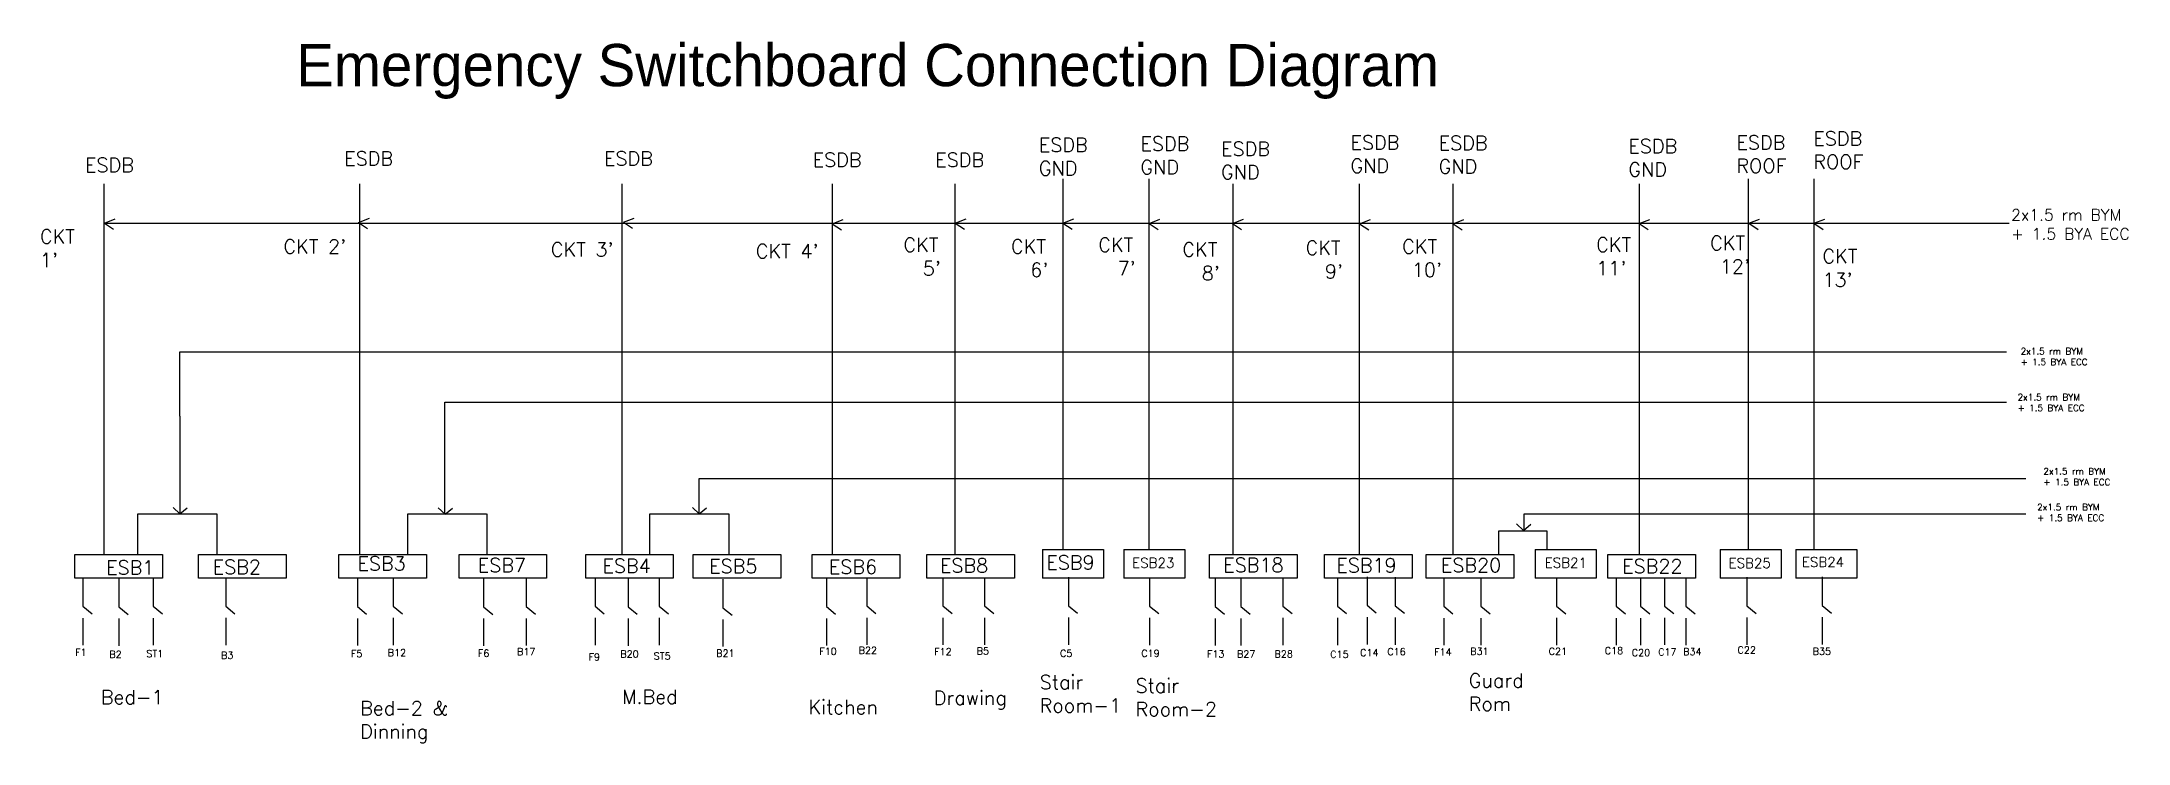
# Model space of a CAD drawing. Header units: inches. Extents: x 2471 to 10798, y -852 to 2323.
# Drawn here: x 5208 to 6986, y -852 to -254 of the extents above; entities that cross this region are included whole.
import ezdxf

# ---------------------------------------------------------------- set-up
doc = ezdxf.new("R2010")
doc.units = ezdxf.units.IN
doc.header["$LTSCALE"] = 20
doc.header["$MEASUREMENT"] = 0
doc.layers.add('Switchboard', color=250, linetype='Continuous')
doc.styles.get("Standard").update_dxf_attribs({"font": 'simplex.shx', "height": 6})

msp = doc.modelspace()

# ---------------------------------------------------------------- texts
at = {"layer": 'Switchboard', "attachment_point": 1}
for s, insert, char_height, width in [('{\\fSitka Heading|b0|i0|c0|p2;Emergency Switchboard Connection Diagram}', (5424.6, -256), 36, 1284.201), ('ESDB\\PGND', (6057.5, -336), 12, 52.88), ('ESDB\\PGND', (6144.1, -335), 12, 52.88), ('ESDB\\PGND', (6323.1, -333.9), 12, 52.88), ('ESDB\\PGND', (6398.2, -334.4), 12, 52.88), ('ESDB\\PGND', (6559.9, -337.1), 12, 52.88), ('ESDB ROOF', (6652, -333.9), 12, 81.453), ('ESDB ROOF', (6717.5, -330.5), 12, 81.453), ('ESDB', (5244.6, -353.2), 12, 52.88), ('ESDB', (5465.5, -347.6), 12, 52.88), ('ESDB', (5686.9, -347.6), 12, 52.88), ('ESDB', (5864.7, -348.8), 12, 52.88), ('ESDB', (5969.2, -348.8), 12, 52.88), ('ESDB\\PGND', (6212.8, -339.3), 12, 52.88), ('{\\C1;2x1.5 rm BYM\\P+ 1.5 BYA ECC}', (6886.1, -396.8), 9.744, 425.119), ("CKT 1'", (5206.2, -414.2), 12, 42.862), ("CKT 2'", (5413.7, -422.6), 12, 58.235), ("CKT 3'", (5641.6, -425.3), 12, 58.235), ("CKT 4'", (5816.3, -426.6), 12, 58.235), ("\\pt48; CKT\\P   5'", (5933.9, -421.3), 12, 58.235), (" CKT \\P   6'", (6025.5, -422.6), 12, 58.235), (" CKT \\P   7'", (6099.9, -421.3), 12, 58.235), (" CKT \\P   8'", (6171.6, -425.3), 12, 58.235), (" CKT \\P   9'", (6276.6, -423.9), 12, 58.235), (" CKT\\P  10'", (6358.9, -422.6), 12, 58.235), ("CKT   11'", (6532.5, -421.1), 12, 58.235), ("CKT \\P 12'", (6629.6, -419.7), 12, 58.235), ("CKT 13'", (6725.3, -431), 12, 58.235), ('{\\C1;2x1.5 rm BYM\\P+ 1.5 BYA ECC}', (6894.2, -515.2), 5.507, 240.28), ('{\\C1;2x1.5 rm BYM\\P+ 1.5 BYA ECC}', (6891.6, -554.4), 5.507, 240.28), ('{\\C1;2x1.5 rm BYM\\P+ 1.5 BYA ECC}', (6913.6, -617.6), 5.507, 240.28), ('{\\C1;2x1.5 rm BYM\\P+ 1.5 BYA ECC}', (6908.3, -648.1), 5.507, 240.28), ('ESB3', (5476.8, -692.9), 12, 44.121), ('ESB9', (6063.9, -692), 12, 44.121), ('ESB1', (5262.6, -696.3), 12, 44.121), ('ESB2', (5353.4, -695.9), 12, 44.121), ('ESB7', (5579.3, -694.4), 12, 44.121), ('ESB4', (5685.6, -695), 12, 44.121), ('ESB5', (5776.5, -695.3), 12, 44.121), ('ESB6', (5878.5, -695.8), 12, 44.121), ('ESB8', (5973.2, -694.6), 12, 44.121), ('ESB23', (6137, -694.2), 8.4, 30.885), ('ESB18', (6214.6, -694.2), 12, 44.121), ('ESB19', (6311, -694.5), 12, 44.121), ('ESB20', (6400.1, -694.3), 12, 44.121), ('ESB21', (6488.6, -694.1), 8.4, 30.885), ('ESB22', (6554.6, -695.2), 12, 44.121), ('ESB25', (6645.3, -694.4), 8.4, 30.885), ('ESB24', (6707.8, -693.5), 8.4, 30.885), ('F1', (5236.2, -771.8), 6, 17.751), ('B2', (5265.3, -773.3), 6, 17.751), ('ST1', (5296.9, -772.7), 6, 17.751), ('B3', (5360.6, -774.2), 6, 17.751), ('F5', (5471.3, -772.9), 6, 17.751), ('B12', (5502.6, -771.9), 6, 17.751), ('F6', (5579.4, -772.4), 6, 17.751), ('B17', (5612.8, -771.1), 6, 17.751), ('F9', (5673.8, -775.6), 6, 17.751), ('B20', (5700.8, -773.1), 6, 17.751), ('ST5', (5729.3, -774.7), 6, 17.751), ('B21', (5782.5, -772.4), 6, 17.751), ('F10', (5870.4, -770.7), 6, 17.751), ('B22', (5903.9, -770), 6, 17.751), ('F12', (5968.3, -771.1), 6, 17.751), ('B5', (6004.5, -770.6), 6, 17.751), ('C5', (6075.6, -772.5), 6, 17.751), ('C19', (6144.8, -772.5), 6, 17.751), ('F13', (6200.8, -773), 6, 17.751), ('B27', (6226.4, -773), 6, 17.751), ('B28', (6258.3, -773), 6, 17.751), ('C15', (6305.8, -773.5), 6, 17.751), ('C14', (6331.3, -772), 6, 17.751), ('C16', (6354.5, -771.2), 6, 17.751), ('F14', (6394.4, -771.4), 6, 17.751), ('B31', (6425.1, -770.8), 6, 17.751), ('C21', (6492, -770.7), 6, 17.751), ('C18', (6539.8, -770.3), 6, 17.751), ('C20', (6562.8, -771.9), 6, 17.751), ('C17', (6585.3, -771.5), 6, 17.751), ('B34', (6606.6, -771.2), 6, 17.751), ('C22', (6652.9, -769.8), 6, 17.751), ('B35', (6716.9, -770.7), 6, 17.751), ('{\\C1;Stair \\PRoom-1}', (6058.2, -794), 12, 103.8), ('{\\C1;Stair \\PRoom-2}', (6139.9, -797.1), 12, 103.8), ('{\\C1;Guard^JRom}', (6423.9, -792.6), 12, 53.533), ('{\\C1;Bed-1}', (5258.1, -806.9), 12, 108.583), ('{\\C1;Bed-2 & Dinning}', (5479.1, -816.2), 12, 108.583), ('{\\C1;M.Bed}', (5702.3, -806.7), 12, 108.583), ('{\\C1;Kitchen}', (5861.2, -815.3), 12, 53.533), ('{\\C1; Drawing }', (5959.7, -807.4), 12, 103.8)]:
    msp.add_mtext(s, dxfattribs=dict(at, insert=insert, char_height=char_height, width=width))

# ---------------------------------------------------------------- linework, layer by layer
at = {"layer": 'Switchboard'}
for p, q in [((6078.3, -464.4), (6078.3, -370.9)), ((6151.5, -464.4), (6151.5, -370.9)), ((6662.4, -464.4), (6662.4, -370.9)), ((6718.3, -464.4), (6718.3, -370.9)), ((5260.8, -468.7), (5260.8, -375.2)), ((5478.7, -468.7), (5478.7, -375.2)), ((5702.4, -468.7), (5702.4, -375.2)), ((5881.7, -468.7), (5881.7, -375.2)), ((5986.3, -468.7), (5986.3, -375.2)), ((6223, -468.7), (6223, -375.2)), ((6330.8, -468.7), (6330.8, -375.2)), ((6410.5, -468.7), (6410.5, -375.2)), ((6569.5, -468.7), (6569.5, -375.2)), ((5260.8, -408.9), (6884.4, -408.9)), ((5261.2, -408.8), (5270.4, -405.2)), ((5261.2, -408.8), (5268.9, -414)), ((5477.8, -408.2), (5487, -404.6)), ((5477.8, -408.2), (5485.5, -413.3)), ((5703.5, -407.9), (5712.7, -404.4)), ((5703.5, -407.9), (5711.3, -413.1)), ((5881.4, -409.3), (5890.6, -405.7)), ((5986.3, -408.8), (5995.5, -405.2)), ((5986.3, -408.8), (5994.1, -413.9)), ((6078, -408.8), (6087.2, -405.2)), ((6078, -408.8), (6085.8, -414)), ((6151.4, -409), (6160.6, -405.4)), ((6222.6, -409), (6231.8, -405.4)), ((6330.9, -409.2), (6340.1, -405.6)), ((6410.5, -409.2), (6419.7, -405.6)), ((6569.1, -409.1), (6578.3, -405.6)), ((6662.6, -408.9), (6671.8, -405.4)), ((6662.6, -408.9), (6670.4, -414.1)), ((6718.1, -408.9), (6727.3, -405.4)), ((6718.1, -408.9), (6725.8, -414.1)), ((5881.4, -409.3), (5889.2, -414.4)), ((6151.4, -409), (6159.1, -414.2)), ((6222.6, -409), (6230.3, -414.2)), ((6330.9, -409.2), (6338.7, -414.4)), ((6410.5, -409.2), (6418.2, -414.4)), ((6569.1, -409.1), (6576.8, -414.3)), ((5260.8, -507), (5260.8, -468.7)), ((5478.7, -507), (5478.7, -468.7)), ((5702.4, -507), (5702.4, -468.7)), ((5881.7, -507), (5881.7, -468.7)), ((5986.3, -507), (5986.3, -468.7)), ((6078.3, -502.7), (6078.3, -464.4)), ((6151.5, -502.7), (6151.5, -464.4)), ((6223, -507), (6223, -468.7)), ((6330.8, -507), (6330.8, -468.7)), ((6410.5, -507), (6410.5, -468.7)), ((6569.5, -507), (6569.5, -468.7)), ((6662.4, -502.7), (6662.4, -464.4)), ((6718.3, -502.7), (6718.3, -464.4)), ((5260.8, -551.7), (5260.8, -507)), ((5478.7, -551.7), (5478.7, -507)), ((5702.4, -551.7), (5702.4, -507)), ((5881.7, -551.7), (5881.7, -507)), ((5986.3, -551.7), (5986.3, -507)), ((6078.3, -547.4), (6078.3, -502.7)), ((6151.5, -547.4), (6151.5, -502.7)), ((6223, -551.7), (6223, -507)), ((6330.8, -551.7), (6330.8, -507)), ((6410.5, -551.7), (6410.5, -507)), ((6569.5, -551.7), (6569.5, -507)), ((6662.4, -547.4), (6662.4, -502.7)), ((6718.3, -547.4), (6718.3, -502.7)), ((5325.3, -573.4), (5325.3, -518.6)), ((5325.3, -518.6), (6882.3, -518.6)), ((6078.3, -586), (6078.3, -547.4)), ((6151.5, -586), (6151.5, -547.4)), ((6662.4, -586), (6662.4, -547.4)), ((6718.3, -586), (6718.3, -547.4)), ((5260.8, -590.3), (5260.8, -551.7)), ((5478.7, -590.3), (5478.7, -551.7)), ((5551.4, -615.3), (5551.4, -561.4)), ((5551.4, -561.4), (6882.3, -561.4)), ((5702.4, -590.3), (5702.4, -551.7)), ((5881.7, -590.3), (5881.7, -551.7)), ((5986.3, -590.3), (5986.3, -551.7)), ((6223, -590.3), (6223, -551.7)), ((6330.8, -590.3), (6330.8, -551.7)), ((6410.5, -590.3), (6410.5, -551.7)), ((6569.5, -590.3), (6569.5, -551.7)), ((5325.3, -573.4), (5325.3, -656.7)), ((6078.3, -686.9), (6078.3, -586)), ((6151.5, -686.9), (6151.5, -586)), ((6662.4, -686.9), (6662.4, -586)), ((6718.3, -686.9), (6718.3, -586)), ((5260.8, -691.2), (5260.8, -590.3)), ((5478.7, -691.2), (5478.7, -590.3)), ((5702.4, -691.2), (5702.4, -590.3)), ((5881.7, -691.2), (5881.7, -590.3)), ((5986.3, -691.2), (5986.3, -590.3)), ((6223, -691.2), (6223, -590.3)), ((6330.8, -691.2), (6330.8, -590.3)), ((6410.5, -691.2), (6410.5, -590.3)), ((6569.5, -691.2), (6569.5, -590.3)), ((5551.4, -656.8), (5551.4, -615.3)), ((5768.1, -656.7), (5768.1, -626.5)), ((5768.1, -626.5), (6461.6, -626.5)), ((6461.6, -626.5), (6898.5, -626.5)), ((5289.6, -691.2), (5289.6, -656.7)), ((5289.6, -656.7), (5356.9, -656.7)), ((5325.5, -656.7), (5319.8, -651.2)), ((5325.5, -656.7), (5331.7, -651.5)), ((5356.9, -656.7), (5356.9, -691.2)), ((5519.6, -691.2), (5519.6, -656.7)), ((5519.6, -656.7), (5586.9, -656.7)), ((5551.5, -656.9), (5545.7, -651.5)), ((5551.5, -656.9), (5557.7, -651.7)), ((5587, -656.7), (5587, -691.2)), ((5725.9, -691.2), (5725.9, -656.7)), ((5725.9, -656.7), (5793.2, -656.7)), ((5768.1, -656.6), (5762.4, -651.2)), ((5768.1, -656.6), (5774.3, -651.4)), ((5793.3, -656.7), (5793.3, -691.2)), ((6898.5, -656.8), (6470.8, -656.8)), ((6470.8, -656.8), (6470.8, -671)), ((6449.4, -691.2), (6449.4, -671)), ((6449.4, -671), (6490.5, -671)), ((6470.4, -670.7), (6464.7, -665.2)), ((6470.4, -670.7), (6476.7, -665.4)), ((6490.5, -671), (6490.5, -686.9)), ((6060.6, -686.9), (6060.6, -711.3)), ((6129.8, -686.9), (6129.8, -711.3)), ((6480.4, -686.9), (6480.4, -711.3)), ((6638.2, -686.9), (6638.2, -711.3)), ((6702.5, -686.9), (6702.5, -711.3)), ((5242.7, -711.1), (5242.7, -735.4)), ((5302.7, -711.1), (5302.7, -735.4)), ((5364.5, -711), (5364.5, -735.3)), ((5507.2, -711), (5507.2, -735.3)), ((5679.3, -711.1), (5679.3, -735.3)), ((5733.9, -711.1), (5733.9, -735.3)), ((5910.9, -710.8), (5910.9, -735.1)), ((5975.7, -710.8), (5975.7, -735.1)), ((6011.2, -710.8), (6011.2, -735.1)), ((6082.7, -710.7), (6082.7, -734.9)), ((6151.9, -711), (6151.9, -735.3)), ((6265.5, -711), (6265.5, -735.3)), ((6312, -711), (6312, -735.3)), ((6337.2, -710.4), (6337.2, -734.6)), ((6361.1, -710.7), (6361.1, -734.9)), ((6402.5, -711.1), (6402.5, -735.4)), ((6434.3, -711.1), (6434.3, -735.4)), ((6498.7, -711), (6498.7, -735.3)), ((6549.6, -711.2), (6549.6, -735.4)), ((6570.2, -711.2), (6570.2, -735.4)), ((6590.8, -710.9), (6590.8, -735.2)), ((6608.8, -711.2), (6608.8, -735.4)), ((6660.9, -710.7), (6660.9, -735)), ((6725.2, -710.4), (6725.2, -734.7)), ((5273.5, -711.5), (5273.5, -735.8)), ((5476.8, -711.3), (5476.8, -735.6)), ((5584.3, -711.6), (5584.3, -735.8)), ((5620.7, -711.3), (5620.7, -735.6)), ((5707.4, -711.5), (5707.4, -735.8)), ((5788.2, -712.3), (5788.2, -736.6)), ((5876.4, -711.3), (5876.4, -735.6)), ((6207.7, -711.3), (6207.7, -735.6)), ((6229.7, -711.3), (6229.7, -735.6)), ((5242.7, -735.4), (5250.6, -741.9)), ((5242.7, -745.5), (5242.7, -768.6)), ((5273.5, -735.8), (5281.4, -742.3)), ((5273.5, -745.9), (5273.5, -769)), ((5302.7, -735.4), (5310.6, -741.9)), ((5302.7, -745.5), (5302.7, -768.6)), ((5364.5, -735.3), (5372.3, -741.8)), ((5364.5, -745.4), (5364.5, -768.5)), ((5476.8, -735.6), (5484.6, -742)), ((5476.8, -745.7), (5476.8, -768.8)), ((5507.2, -735.3), (5515.1, -741.8)), ((5507.2, -745.4), (5507.2, -768.5)), ((5584.3, -735.8), (5592.2, -742.3)), ((5584.3, -745.9), (5584.3, -769.1)), ((5620.7, -735.6), (5628.5, -742)), ((5620.7, -745.7), (5620.7, -768.8)), ((5679.3, -735.3), (5687.1, -741.8)), ((5679.3, -745.4), (5679.3, -768.6)), ((5707.4, -735.8), (5715.3, -742.2)), ((5707.4, -745.8), (5707.4, -769)), ((5733.9, -735.3), (5741.8, -741.8)), ((5733.9, -745.4), (5733.9, -768.6)), ((5788.2, -736.6), (5796, -743.1)), ((5788.2, -746.7), (5788.2, -769.8)), ((5876.4, -735.6), (5884.3, -742.1)), ((5876.4, -745.7), (5876.4, -768.8)), ((5910.9, -735.1), (5918.7, -741.5)), ((5910.9, -745.2), (5910.9, -768.3)), ((5975.7, -735.1), (5983.5, -741.5)), ((5975.7, -745.2), (5975.7, -768.3)), ((6011.2, -735.1), (6019, -741.5)), ((6011.2, -745.2), (6011.2, -768.3)), ((6082.7, -734.9), (6090.5, -741.4)), ((6082.7, -745), (6082.7, -768.2)), ((6151.9, -735.3), (6159.8, -741.7)), ((6151.9, -745.4), (6151.9, -768.5)), ((6207.7, -735.6), (6215.6, -742)), ((6207.7, -745.7), (6207.7, -768.8)), ((6229.7, -735.6), (6237.6, -742)), ((6229.7, -745.7), (6229.7, -768.8)), ((6265.5, -735.3), (6273.4, -741.7)), ((6265.5, -745.3), (6265.5, -768.5)), ((6312, -735.3), (6319.8, -741.7)), ((6312, -745.3), (6312, -768.5)), ((6337.2, -734.6), (6345, -741.1)), ((6337.2, -744.7), (6337.2, -767.9)), ((6361.1, -734.9), (6369, -741.4)), ((6361.1, -745), (6361.1, -768.2)), ((6402.5, -735.4), (6410.3, -741.8)), ((6402.5, -745.5), (6402.5, -768.6)), ((6434.3, -735.4), (6442.2, -741.8)), ((6434.3, -745.5), (6434.3, -768.6)), ((6498.7, -735.3), (6506.6, -741.8)), ((6498.7, -745.4), (6498.7, -768.6)), ((6549.6, -735.4), (6557.5, -741.9)), ((6549.6, -745.5), (6549.6, -768.7)), ((6570.2, -735.4), (6578.1, -741.9)), ((6570.2, -745.5), (6570.2, -768.7)), ((6590.8, -735.2), (6598.7, -741.6)), ((6590.8, -745.3), (6590.8, -768.4)), ((6608.8, -735.4), (6616.7, -741.9)), ((6608.8, -745.5), (6608.8, -768.7)), ((6660.9, -735), (6668.7, -741.5)), ((6660.9, -745.1), (6660.9, -768.2)), ((6725.2, -734.7), (6733, -741.2)), ((6725.2, -744.8), (6725.2, -767.9))]:
    msp.add_line(p, q, dxfattribs=at)
for points in [[(5236, -691.2), (5310.7, -691.2), (5310.7, -711.3), (5236, -711.3)], [(5341.3, -691.2), (5416, -691.2), (5416, -711.3), (5341.3, -711.3)], [(5460.9, -691.2), (5535.6, -691.2), (5535.6, -711.3), (5460.9, -711.3)], [(5563.4, -691.2), (5638, -691.2), (5638, -711.3), (5563.4, -711.3)], [(5671.3, -691.2), (5745.9, -691.2), (5745.9, -711.3), (5671.3, -711.3)], [(5762.9, -691.2), (5837.6, -691.2), (5837.6, -711.3), (5762.9, -711.3)], [(5864.3, -691.2), (5938.9, -691.2), (5938.9, -711.3), (5864.3, -711.3)], [(5962.1, -691.2), (6036.7, -691.2), (6036.7, -711.3), (5962.1, -711.3)], [(6202.9, -691.2), (6277.6, -691.2), (6277.6, -711.3), (6202.9, -711.3)], [(6300.9, -691.2), (6375.6, -691.2), (6375.6, -711.3), (6300.9, -711.3)], [(6387.5, -691.2), (6462.2, -691.2), (6462.2, -711.3), (6387.5, -711.3)], [(6542.3, -691.2), (6617, -691.2), (6617, -711.3), (6542.3, -711.3)]]:
    msp.add_lwpolyline(points, close=True, dxfattribs=at)
for points in [[(6060.6, -686.9), (6112.5, -686.9), (6112.5, -711.3), (6060.6, -711.3)], [(6129.8, -686.9), (6181.8, -686.9), (6181.8, -711.3), (6129.8, -711.3)], [(6480.4, -686.9), (6532.4, -686.9), (6532.4, -711.3), (6480.4, -711.3)], [(6638.2, -686.9), (6690.2, -686.9), (6690.2, -711.3), (6638.2, -711.3)], [(6702.5, -686.9), (6754.5, -686.9), (6754.5, -711.3), (6702.5, -711.3)]]:
    msp.add_lwpolyline(points, dxfattribs=at)

msp.set_redraw_order([(e.dxf.handle, doc.entitydb.next_handle()) for e in msp.query("TEXT MTEXT ATTDEF DIMENSION ARC_DIMENSION")])  # texts and dimensions are drawn at this point

doc.saveas('drawing.dxf')
